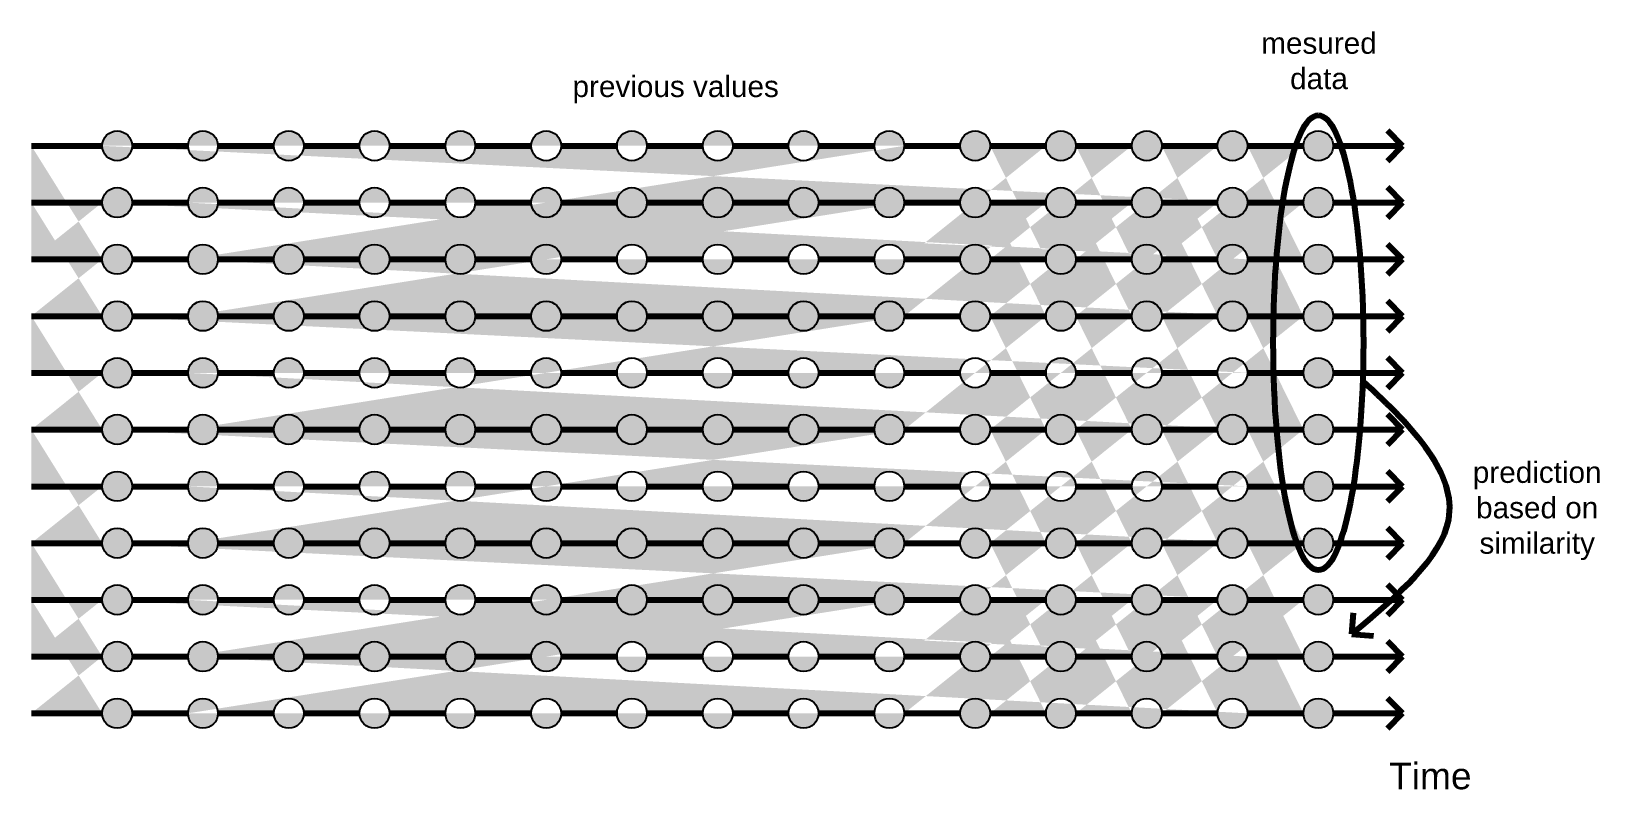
# Model space of a CAD drawing. Header units: inches. Extents: x 5.4 to 48.4, y 9.5 to 36.8.
# Drawn here: x 15.35 to 21.25, y 33.98 to 36.84 of the extents above; entities that cross this region are included whole.
import ezdxf

# ---------------------------------------------------------------- set-up
doc = ezdxf.new("R2010")
doc.units = ezdxf.units.IN
doc.header["$MEASUREMENT"] = 0
doc.styles.get("Standard").update_dxf_attribs({"font": 'arial.ttf'})

msp = doc.modelspace()

# ---------------------------------------------------------------- texts
at = {"attachment_point": 1}
for s, width, heights, insert, char_height in [('\\pxqc;mesured data', 0.1, [0], (20.1473, 36.8321), 0.08), ('\\pxql;previous values', 0.786636, [0.1422], (17.3882, 36.6691), 0.08), ('\\pxqc;prediction based on similarity', 0.614794, [0], (20.7111, 35.2166), 0.08), ('Time', 0.072514, [0], (20.4611, 34.0832), 0.1)]:
    msp.add_mtext_dynamic_manual_height_columns(s, width=width, gutter_width=1, heights=heights, dxfattribs=dict(at, insert=insert, char_height=char_height))

# ---------------------------------------------------------------- hatches: boundary and pattern name
h = msp.add_hatch(color=160)
h.dxf.hatch_style = 1
edge = h.paths.add_edge_path(flags=17)
edge.add_arc((15.6745, 36.1918), 0.0562, 0, 360)
edge = h.paths.add_edge_path()
edge.add_arc((15.6745, 35.9782), 0.0562, 0, 360)
edge = h.paths.add_edge_path()
edge.add_arc((15.6745, 36.4055), 0.0562, 0, 360)
edge = h.paths.add_edge_path(flags=17)
edge.add_arc((19.8719, 36.1918), 0.0562, 0, 360)
edge = h.paths.add_edge_path(flags=17)
edge.add_arc((19.5491, 36.1918), 0.0562, 0, 360)
edge = h.paths.add_edge_path(flags=17)
edge.add_arc((19.2262, 36.1918), 0.0562, 0, 360)
edge = h.paths.add_edge_path(flags=17)
edge.add_arc((18.9033, 36.1918), 0.0562, 0, 360)
edge = h.paths.add_edge_path(flags=17)
edge.add_arc((18.5804, 36.1918), 0.0562, 0, 360)
edge = h.paths.add_edge_path(flags=17)
edge.add_arc((18.2575, 36.1918), 0.0562, 0, 360)
edge = h.paths.add_edge_path(flags=17)
edge.add_arc((17.9347, 36.1918), 0.0562, 0, 360)
edge = h.paths.add_edge_path(flags=17)
edge.add_arc((17.6118, 36.1918), 0.0562, 0, 360)
edge = h.paths.add_edge_path(flags=17)
edge.add_arc((17.2889, 36.1918), 0.0562, 0, 360)
edge = h.paths.add_edge_path(flags=17)
edge.add_arc((16.966, 36.1918), 0.0562, 0, 360)
edge = h.paths.add_edge_path(flags=17)
edge.add_arc((16.6431, 36.1918), 0.0562, 0, 360)
edge = h.paths.add_edge_path(flags=17)
edge.add_arc((16.3203, 36.1918), 0.0562, 0, 360)
edge = h.paths.add_edge_path(flags=17)
edge.add_arc((15.9974, 36.1918), 0.0562, 0, 360)
edge = h.paths.add_edge_path()
edge.add_arc((19.8719, 35.9782), 0.0562, 0, 360)
edge = h.paths.add_edge_path()
edge.add_arc((19.8719, 36.4055), 0.0562, 0, 360)
edge = h.paths.add_edge_path()
edge.add_arc((19.5491, 35.9782), 0.0562, 0, 360)
edge = h.paths.add_edge_path()
edge.add_arc((19.5491, 36.4055), 0.0562, 0, 360)
edge = h.paths.add_edge_path()
edge.add_arc((19.2262, 35.9782), 0.0562, 0, 360)
edge = h.paths.add_edge_path()
edge.add_arc((19.2262, 36.4055), 0.0562, 0, 360)
edge = h.paths.add_edge_path()
edge.add_arc((18.9033, 35.9782), 0.0562, 0, 360)
edge = h.paths.add_edge_path()
edge.add_arc((18.5804, 35.9782), 0.0562, 0, 360)
edge = h.paths.add_edge_path()
edge.add_arc((18.2575, 35.9782), 0.0562, 0, 360)
edge = h.paths.add_edge_path()
edge.add_arc((17.9347, 35.9782), 0.0562, 0, 360)
edge = h.paths.add_edge_path()
edge.add_arc((17.6118, 35.9782), 0.0562, 0, 360)
edge = h.paths.add_edge_path()
edge.add_arc((17.2889, 35.9782), 0.0562, 0, 360)
edge = h.paths.add_edge_path()
edge.add_arc((16.966, 35.9782), 0.0562, 0, 360)
edge = h.paths.add_edge_path()
edge.add_arc((16.6431, 35.9782), 0.0562, 0, 360)
edge = h.paths.add_edge_path()
edge.add_arc((16.3203, 35.9782), 0.0562, 0, 360)
edge = h.paths.add_edge_path()
edge.add_arc((15.9974, 35.9782), 0.0562, 0, 360)
edge = h.paths.add_edge_path()
edge.add_arc((18.9033, 36.4055), 0.0562, 0, 360)
edge = h.paths.add_edge_path()
edge.add_arc((18.5804, 36.4055), 0.0562, 0, 360)
edge = h.paths.add_edge_path()
edge.add_arc((18.2575, 36.4055), 0.0562, 0, 360)
edge = h.paths.add_edge_path()
edge.add_arc((17.9347, 36.4055), 0.0562, 0, 360)
edge = h.paths.add_edge_path()
edge.add_arc((17.6118, 36.4055), 0.0562, 0, 360)
edge = h.paths.add_edge_path()
edge.add_arc((17.2889, 36.4055), 0.0562, 0, 360)
edge = h.paths.add_edge_path()
edge.add_arc((16.966, 36.4055), 0.0562, 0, 360)
edge = h.paths.add_edge_path()
edge.add_arc((16.6431, 36.4055), 0.0562, 0, 360)
edge = h.paths.add_edge_path()
edge.add_arc((16.3203, 36.4055), 0.0562, 0, 360)
edge = h.paths.add_edge_path()
edge.add_arc((15.9974, 36.4055), 0.0562, 0, 360)
edge = h.paths.add_edge_path()
edge.add_line((15.3516, 36.1918), (15.6182, 36.1918))
edge.add_line((15.3516, 35.9782), (15.6182, 35.9782))
edge.add_line((15.3516, 36.4055), (15.6182, 36.4055))
edge.add_line((19.9282, 36.1918), (20.1386, 36.1918))
edge.add_line((19.6053, 36.1918), (19.8157, 36.1918))
edge.add_line((19.2824, 36.1918), (19.4928, 36.1918))
edge.add_line((18.9596, 36.1918), (19.1699, 36.1918))
edge.add_line((18.6367, 36.1918), (18.8471, 36.1918))
edge.add_line((18.3138, 36.1918), (18.5242, 36.1918))
edge.add_line((17.9909, 36.1918), (18.2013, 36.1918))
edge.add_line((17.668, 36.1918), (17.8784, 36.1918))
edge.add_line((17.3451, 36.1918), (17.5555, 36.1918))
edge.add_line((17.0223, 36.1918), (17.2326, 36.1918))
edge.add_line((16.6994, 36.1918), (16.9098, 36.1918))
edge.add_line((16.3765, 36.1918), (16.5869, 36.1918))
edge.add_line((16.0536, 36.1918), (16.264, 36.1918))
edge.add_line((15.7307, 36.1918), (15.9411, 36.1918))
edge.add_line((15.3516, 36.4055), (15.3516, 36.1918))
edge.add_line((19.9282, 35.9782), (20.1386, 35.9782))
edge.add_line((19.9282, 36.4055), (20.1386, 36.4055))
edge.add_line((19.6053, 35.9782), (19.8157, 35.9782))
edge.add_line((19.6053, 36.4055), (19.8157, 36.4055))
edge.add_line((19.2824, 35.9782), (19.4928, 35.9782))
edge.add_line((19.2824, 36.4055), (19.4928, 36.4055))
edge.add_line((18.9596, 35.9782), (19.1699, 35.9782))
edge.add_line((18.9596, 36.4055), (19.1699, 36.4055))
edge.add_line((18.6367, 35.9782), (18.8471, 35.9782))
edge.add_line((18.3138, 35.9782), (18.5242, 35.9782))
edge.add_line((17.9909, 35.9782), (18.2013, 35.9782))
edge.add_line((17.668, 35.9782), (17.8784, 35.9782))
edge.add_line((17.3451, 35.9782), (17.5555, 35.9782))
edge.add_line((17.0223, 35.9782), (17.2326, 35.9782))
edge.add_line((16.6994, 35.9782), (16.9098, 35.9782))
edge.add_line((16.3765, 35.9782), (16.5869, 35.9782))
edge.add_line((16.0536, 35.9782), (16.264, 35.9782))
edge.add_line((15.7307, 35.9782), (15.9411, 35.9782))
edge.add_line((18.6367, 36.4055), (18.8471, 36.4055))
edge.add_line((18.3138, 36.4055), (18.5242, 36.4055))
edge.add_line((17.9909, 36.4055), (18.2013, 36.4055))
edge.add_line((17.668, 36.4055), (17.8784, 36.4055))
edge.add_line((17.3451, 36.4055), (17.5555, 36.4055))
edge.add_line((17.0223, 36.4055), (17.2326, 36.4055))
edge.add_line((16.6994, 36.4055), (16.9098, 36.4055))
edge.add_line((16.3765, 36.4055), (16.5869, 36.4055))
edge.add_line((16.0536, 36.4055), (16.264, 36.4055))
edge.add_line((15.7307, 36.4055), (15.9411, 36.4055))
h = msp.add_hatch(color=3)
h.dxf.hatch_style = 1
edge = h.paths.add_edge_path()
edge.add_arc((20.1948, 35.9782), 0.0562, 0, 360)
edge = h.paths.add_edge_path()
edge.add_arc((20.1948, 35.1236), 0.0562, 0, 360)
edge = h.paths.add_edge_path()
edge.add_arc((20.1948, 34.91), 0.0562, 0, 360)
edge = h.paths.add_edge_path()
edge.add_arc((20.1948, 35.5509), 0.0562, 0, 360)
edge = h.paths.add_edge_path()
edge.add_arc((20.1948, 35.3373), 0.0562, 0, 360)
edge = h.paths.add_edge_path()
edge.add_arc((20.1948, 35.7646), 0.0562, 0, 360)
edge = h.paths.add_edge_path()
edge.add_arc((20.1948, 36.1918), 0.0562, 0, 360)
edge = h.paths.add_edge_path()
edge.add_arc((20.1948, 36.4055), 0.0562, 0, 360)
h = msp.add_hatch(color=160)
h.dxf.hatch_style = 1
edge = h.paths.add_edge_path(flags=17)
edge.add_arc((15.6745, 35.9782), 0.0562, 0, 360)
edge = h.paths.add_edge_path()
edge.add_arc((15.6745, 35.7646), 0.0562, 0, 360)
edge = h.paths.add_edge_path()
edge.add_arc((15.6745, 36.1918), 0.0562, 0, 360)
edge = h.paths.add_edge_path(flags=17)
edge.add_arc((19.8719, 35.9782), 0.0562, 0, 360)
edge = h.paths.add_edge_path(flags=17)
edge.add_arc((19.5491, 35.9782), 0.0562, 0, 360)
edge = h.paths.add_edge_path(flags=17)
edge.add_arc((19.2262, 35.9782), 0.0562, 0, 360)
edge = h.paths.add_edge_path(flags=17)
edge.add_arc((18.9033, 35.9782), 0.0562, 0, 360)
edge = h.paths.add_edge_path(flags=17)
edge.add_arc((18.5804, 35.9782), 0.0562, 0, 360)
edge = h.paths.add_edge_path(flags=17)
edge.add_arc((18.2575, 35.9782), 0.0562, 0, 360)
edge = h.paths.add_edge_path(flags=17)
edge.add_arc((17.9347, 35.9782), 0.0562, 0, 360)
edge = h.paths.add_edge_path(flags=17)
edge.add_arc((17.6118, 35.9782), 0.0562, 0, 360)
edge = h.paths.add_edge_path(flags=17)
edge.add_arc((17.2889, 35.9782), 0.0562, 0, 360)
edge = h.paths.add_edge_path(flags=17)
edge.add_arc((16.966, 35.9782), 0.0562, 0, 360)
edge = h.paths.add_edge_path(flags=17)
edge.add_arc((16.6431, 35.9782), 0.0562, 0, 360)
edge = h.paths.add_edge_path(flags=17)
edge.add_arc((16.3203, 35.9782), 0.0562, 0, 360)
edge = h.paths.add_edge_path(flags=17)
edge.add_arc((15.9974, 35.9782), 0.0562, 0, 360)
edge = h.paths.add_edge_path()
edge.add_arc((19.8719, 35.7646), 0.0562, 0, 360)
edge = h.paths.add_edge_path()
edge.add_arc((19.8719, 36.1918), 0.0562, 0, 360)
edge = h.paths.add_edge_path()
edge.add_arc((19.5491, 35.7646), 0.0562, 0, 360)
edge = h.paths.add_edge_path()
edge.add_arc((19.5491, 36.1918), 0.0562, 0, 360)
edge = h.paths.add_edge_path()
edge.add_arc((19.2262, 35.7646), 0.0562, 0, 360)
edge = h.paths.add_edge_path()
edge.add_arc((19.2262, 36.1918), 0.0562, 0, 360)
edge = h.paths.add_edge_path()
edge.add_arc((18.9033, 35.7646), 0.0562, 0, 360)
edge = h.paths.add_edge_path()
edge.add_arc((18.5804, 35.7646), 0.0562, 0, 360)
edge = h.paths.add_edge_path()
edge.add_arc((18.2575, 35.7646), 0.0562, 0, 360)
edge = h.paths.add_edge_path()
edge.add_arc((17.9347, 35.7646), 0.0562, 0, 360)
edge = h.paths.add_edge_path()
edge.add_arc((17.6118, 35.7646), 0.0562, 0, 360)
edge = h.paths.add_edge_path()
edge.add_arc((17.2889, 35.7646), 0.0562, 0, 360)
edge = h.paths.add_edge_path()
edge.add_arc((16.966, 35.7646), 0.0562, 0, 360)
edge = h.paths.add_edge_path()
edge.add_arc((16.6431, 35.7646), 0.0562, 0, 360)
edge = h.paths.add_edge_path()
edge.add_arc((16.3203, 35.7646), 0.0562, 0, 360)
edge = h.paths.add_edge_path()
edge.add_arc((15.9974, 35.7646), 0.0562, 0, 360)
edge = h.paths.add_edge_path()
edge.add_arc((18.9033, 36.1918), 0.0562, 0, 360)
edge = h.paths.add_edge_path()
edge.add_arc((18.5804, 36.1918), 0.0562, 0, 360)
edge = h.paths.add_edge_path()
edge.add_arc((18.2575, 36.1918), 0.0562, 0, 360)
edge = h.paths.add_edge_path()
edge.add_arc((17.9347, 36.1918), 0.0562, 0, 360)
edge = h.paths.add_edge_path()
edge.add_arc((17.6118, 36.1918), 0.0562, 0, 360)
edge = h.paths.add_edge_path()
edge.add_arc((17.2889, 36.1918), 0.0562, 0, 360)
edge = h.paths.add_edge_path()
edge.add_arc((16.966, 36.1918), 0.0562, 0, 360)
edge = h.paths.add_edge_path()
edge.add_arc((16.6431, 36.1918), 0.0562, 0, 360)
edge = h.paths.add_edge_path()
edge.add_arc((16.3203, 36.1918), 0.0562, 0, 360)
edge = h.paths.add_edge_path()
edge.add_arc((15.9974, 36.1918), 0.0562, 0, 360)
edge = h.paths.add_edge_path()
edge.add_line((15.3516, 35.9782), (15.6182, 35.9782))
edge.add_line((15.3516, 35.7646), (15.6182, 35.7646))
edge.add_line((15.3516, 36.1918), (15.6182, 36.1918))
edge.add_line((19.9282, 35.9782), (20.1386, 35.9782))
edge.add_line((19.6053, 35.9782), (19.8157, 35.9782))
edge.add_line((19.2824, 35.9782), (19.4928, 35.9782))
edge.add_line((18.9596, 35.9782), (19.1699, 35.9782))
edge.add_line((18.6367, 35.9782), (18.8471, 35.9782))
edge.add_line((18.3138, 35.9782), (18.5242, 35.9782))
edge.add_line((17.9909, 35.9782), (18.2013, 35.9782))
edge.add_line((17.668, 35.9782), (17.8784, 35.9782))
edge.add_line((17.3451, 35.9782), (17.5555, 35.9782))
edge.add_line((17.0223, 35.9782), (17.2326, 35.9782))
edge.add_line((16.6994, 35.9782), (16.9098, 35.9782))
edge.add_line((16.3765, 35.9782), (16.5869, 35.9782))
edge.add_line((16.0536, 35.9782), (16.264, 35.9782))
edge.add_line((15.7307, 35.9782), (15.9411, 35.9782))
edge.add_line((15.3516, 36.1918), (15.3516, 35.9782))
edge.add_line((19.9282, 35.7646), (20.1386, 35.7646))
edge.add_line((19.9282, 36.1918), (20.1386, 36.1918))
edge.add_line((19.6053, 35.7646), (19.8157, 35.7646))
edge.add_line((19.6053, 36.1918), (19.8157, 36.1918))
edge.add_line((19.2824, 35.7646), (19.4928, 35.7646))
edge.add_line((19.2824, 36.1918), (19.4928, 36.1918))
edge.add_line((18.9596, 35.7646), (19.1699, 35.7646))
edge.add_line((18.9596, 36.1918), (19.1699, 36.1918))
edge.add_line((18.6367, 35.7646), (18.8471, 35.7646))
edge.add_line((18.3138, 35.7646), (18.5242, 35.7646))
edge.add_line((17.9909, 35.7646), (18.2013, 35.7646))
edge.add_line((17.668, 35.7646), (17.8784, 35.7646))
edge.add_line((17.3451, 35.7646), (17.5555, 35.7646))
edge.add_line((17.0223, 35.7646), (17.2326, 35.7646))
edge.add_line((16.6994, 35.7646), (16.9098, 35.7646))
edge.add_line((16.3765, 35.7646), (16.5869, 35.7646))
edge.add_line((16.0536, 35.7646), (16.264, 35.7646))
edge.add_line((15.7307, 35.7646), (15.9411, 35.7646))
edge.add_line((18.6367, 36.1918), (18.8471, 36.1918))
edge.add_line((18.3138, 36.1918), (18.5242, 36.1918))
edge.add_line((17.9909, 36.1918), (18.2013, 36.1918))
edge.add_line((17.668, 36.1918), (17.8784, 36.1918))
edge.add_line((17.3451, 36.1918), (17.5555, 36.1918))
edge.add_line((17.0223, 36.1918), (17.2326, 36.1918))
edge.add_line((16.6994, 36.1918), (16.9098, 36.1918))
edge.add_line((16.3765, 36.1918), (16.5869, 36.1918))
edge.add_line((16.0536, 36.1918), (16.264, 36.1918))
edge.add_line((15.7307, 36.1918), (15.9411, 36.1918))
h = msp.add_hatch(color=160)
h.dxf.hatch_style = 1
edge = h.paths.add_edge_path(flags=17)
edge.add_arc((15.6745, 35.5509), 0.0562, 0, 360)
edge = h.paths.add_edge_path()
edge.add_arc((15.6745, 35.3373), 0.0562, 0, 360)
edge = h.paths.add_edge_path()
edge.add_arc((15.6745, 35.7646), 0.0562, 0, 360)
edge = h.paths.add_edge_path(flags=17)
edge.add_arc((19.8719, 35.5509), 0.0562, 0, 360)
edge = h.paths.add_edge_path(flags=17)
edge.add_arc((19.5491, 35.5509), 0.0562, 0, 360)
edge = h.paths.add_edge_path(flags=17)
edge.add_arc((19.2262, 35.5509), 0.0562, 0, 360)
edge = h.paths.add_edge_path(flags=17)
edge.add_arc((18.9033, 35.5509), 0.0562, 0, 360)
edge = h.paths.add_edge_path(flags=17)
edge.add_arc((18.5804, 35.5509), 0.0562, 0, 360)
edge = h.paths.add_edge_path(flags=17)
edge.add_arc((18.2575, 35.5509), 0.0562, 0, 360)
edge = h.paths.add_edge_path(flags=17)
edge.add_arc((17.9347, 35.5509), 0.0562, 0, 360)
edge = h.paths.add_edge_path(flags=17)
edge.add_arc((17.6118, 35.5509), 0.0562, 0, 360)
edge = h.paths.add_edge_path(flags=17)
edge.add_arc((17.2889, 35.5509), 0.0562, 0, 360)
edge = h.paths.add_edge_path(flags=17)
edge.add_arc((16.966, 35.5509), 0.0562, 0, 360)
edge = h.paths.add_edge_path(flags=17)
edge.add_arc((16.6431, 35.5509), 0.0562, 0, 360)
edge = h.paths.add_edge_path(flags=17)
edge.add_arc((16.3203, 35.5509), 0.0562, 0, 360)
edge = h.paths.add_edge_path(flags=17)
edge.add_arc((15.9974, 35.5509), 0.0562, 0, 360)
edge = h.paths.add_edge_path()
edge.add_arc((19.8719, 35.3373), 0.0562, 0, 360)
edge = h.paths.add_edge_path()
edge.add_arc((19.8719, 35.7646), 0.0562, 0, 360)
edge = h.paths.add_edge_path()
edge.add_arc((19.5491, 35.3373), 0.0562, 0, 360)
edge = h.paths.add_edge_path()
edge.add_arc((19.5491, 35.7646), 0.0562, 0, 360)
edge = h.paths.add_edge_path()
edge.add_arc((19.2262, 35.3373), 0.0562, 0, 360)
edge = h.paths.add_edge_path()
edge.add_arc((19.2262, 35.7646), 0.0562, 0, 360)
edge = h.paths.add_edge_path()
edge.add_arc((18.9033, 35.3373), 0.0562, 0, 360)
edge = h.paths.add_edge_path()
edge.add_arc((18.5804, 35.3373), 0.0562, 0, 360)
edge = h.paths.add_edge_path()
edge.add_arc((18.2575, 35.3373), 0.0562, 0, 360)
edge = h.paths.add_edge_path()
edge.add_arc((17.9347, 35.3373), 0.0562, 0, 360)
edge = h.paths.add_edge_path()
edge.add_arc((17.6118, 35.3373), 0.0562, 0, 360)
edge = h.paths.add_edge_path()
edge.add_arc((17.2889, 35.3373), 0.0562, 0, 360)
edge = h.paths.add_edge_path()
edge.add_arc((16.966, 35.3373), 0.0562, 0, 360)
edge = h.paths.add_edge_path()
edge.add_arc((16.6431, 35.3373), 0.0562, 0, 360)
edge = h.paths.add_edge_path()
edge.add_arc((16.3203, 35.3373), 0.0562, 0, 360)
edge = h.paths.add_edge_path()
edge.add_arc((15.9974, 35.3373), 0.0562, 0, 360)
edge = h.paths.add_edge_path()
edge.add_arc((18.9033, 35.7646), 0.0562, 0, 360)
edge = h.paths.add_edge_path()
edge.add_arc((18.5804, 35.7646), 0.0562, 0, 360)
edge = h.paths.add_edge_path()
edge.add_arc((18.2575, 35.7646), 0.0562, 0, 360)
edge = h.paths.add_edge_path()
edge.add_arc((17.9347, 35.7646), 0.0562, 0, 360)
edge = h.paths.add_edge_path()
edge.add_arc((17.6118, 35.7646), 0.0562, 0, 360)
edge = h.paths.add_edge_path()
edge.add_arc((17.2889, 35.7646), 0.0562, 0, 360)
edge = h.paths.add_edge_path()
edge.add_arc((16.966, 35.7646), 0.0562, 0, 360)
edge = h.paths.add_edge_path()
edge.add_arc((16.6431, 35.7646), 0.0562, 0, 360)
edge = h.paths.add_edge_path()
edge.add_arc((16.3203, 35.7646), 0.0562, 0, 360)
edge = h.paths.add_edge_path()
edge.add_arc((15.9974, 35.7646), 0.0562, 0, 360)
edge = h.paths.add_edge_path()
edge.add_line((15.3516, 35.5509), (15.6182, 35.5509))
edge.add_line((15.3516, 35.3373), (15.6182, 35.3373))
edge.add_line((15.3516, 35.7646), (15.6182, 35.7646))
edge.add_line((19.9282, 35.5509), (20.1386, 35.5509))
edge.add_line((19.6053, 35.5509), (19.8157, 35.5509))
edge.add_line((19.2824, 35.5509), (19.4928, 35.5509))
edge.add_line((18.9596, 35.5509), (19.1699, 35.5509))
edge.add_line((18.6367, 35.5509), (18.8471, 35.5509))
edge.add_line((18.3138, 35.5509), (18.5242, 35.5509))
edge.add_line((17.9909, 35.5509), (18.2013, 35.5509))
edge.add_line((17.668, 35.5509), (17.8784, 35.5509))
edge.add_line((17.3451, 35.5509), (17.5555, 35.5509))
edge.add_line((17.0223, 35.5509), (17.2326, 35.5509))
edge.add_line((16.6994, 35.5509), (16.9098, 35.5509))
edge.add_line((16.3765, 35.5509), (16.5869, 35.5509))
edge.add_line((16.0536, 35.5509), (16.264, 35.5509))
edge.add_line((15.7307, 35.5509), (15.9411, 35.5509))
edge.add_line((15.3516, 35.7646), (15.3516, 35.5509))
edge.add_line((19.9282, 35.3373), (20.1386, 35.3373))
edge.add_line((19.9282, 35.7646), (20.1386, 35.7646))
edge.add_line((19.6053, 35.3373), (19.8157, 35.3373))
edge.add_line((19.6053, 35.7646), (19.8157, 35.7646))
edge.add_line((19.2824, 35.3373), (19.4928, 35.3373))
edge.add_line((19.2824, 35.7646), (19.4928, 35.7646))
edge.add_line((18.9596, 35.3373), (19.1699, 35.3373))
edge.add_line((18.9596, 35.7646), (19.1699, 35.7646))
edge.add_line((18.6367, 35.3373), (18.8471, 35.3373))
edge.add_line((18.3138, 35.3373), (18.5242, 35.3373))
edge.add_line((17.9909, 35.3373), (18.2013, 35.3373))
edge.add_line((17.668, 35.3373), (17.8784, 35.3373))
edge.add_line((17.3451, 35.3373), (17.5555, 35.3373))
edge.add_line((17.0223, 35.3373), (17.2326, 35.3373))
edge.add_line((16.6994, 35.3373), (16.9098, 35.3373))
edge.add_line((16.3765, 35.3373), (16.5869, 35.3373))
edge.add_line((16.0536, 35.3373), (16.264, 35.3373))
edge.add_line((15.7307, 35.3373), (15.9411, 35.3373))
edge.add_line((18.6367, 35.7646), (18.8471, 35.7646))
edge.add_line((18.3138, 35.7646), (18.5242, 35.7646))
edge.add_line((17.9909, 35.7646), (18.2013, 35.7646))
edge.add_line((17.668, 35.7646), (17.8784, 35.7646))
edge.add_line((17.3451, 35.7646), (17.5555, 35.7646))
edge.add_line((17.0223, 35.7646), (17.2326, 35.7646))
edge.add_line((16.6994, 35.7646), (16.9098, 35.7646))
edge.add_line((16.3765, 35.7646), (16.5869, 35.7646))
edge.add_line((16.0536, 35.7646), (16.264, 35.7646))
edge.add_line((15.7307, 35.7646), (15.9411, 35.7646))
h = msp.add_hatch(color=160)
h.dxf.hatch_style = 1
edge = h.paths.add_edge_path(flags=17)
edge.add_arc((15.6745, 35.1236), 0.0562, 0, 360)
edge = h.paths.add_edge_path()
edge.add_arc((15.6745, 34.91), 0.0562, 0, 360)
edge = h.paths.add_edge_path()
edge.add_arc((15.6745, 35.3373), 0.0562, 0, 360)
edge = h.paths.add_edge_path(flags=17)
edge.add_arc((19.8719, 35.1236), 0.0562, 0, 360)
edge = h.paths.add_edge_path(flags=17)
edge.add_arc((19.5491, 35.1236), 0.0562, 0, 360)
edge = h.paths.add_edge_path(flags=17)
edge.add_arc((19.2262, 35.1236), 0.0562, 0, 360)
edge = h.paths.add_edge_path(flags=17)
edge.add_arc((18.9033, 35.1236), 0.0562, 0, 360)
edge = h.paths.add_edge_path(flags=17)
edge.add_arc((18.5804, 35.1236), 0.0562, 0, 360)
edge = h.paths.add_edge_path(flags=17)
edge.add_arc((18.2575, 35.1236), 0.0562, 0, 360)
edge = h.paths.add_edge_path(flags=17)
edge.add_arc((17.9347, 35.1236), 0.0562, 0, 360)
edge = h.paths.add_edge_path(flags=17)
edge.add_arc((17.6118, 35.1236), 0.0562, 0, 360)
edge = h.paths.add_edge_path(flags=17)
edge.add_arc((17.2889, 35.1236), 0.0562, 0, 360)
edge = h.paths.add_edge_path(flags=17)
edge.add_arc((16.966, 35.1236), 0.0562, 0, 360)
edge = h.paths.add_edge_path(flags=17)
edge.add_arc((16.6431, 35.1236), 0.0562, 0, 360)
edge = h.paths.add_edge_path(flags=17)
edge.add_arc((16.3203, 35.1236), 0.0562, 0, 360)
edge = h.paths.add_edge_path(flags=17)
edge.add_arc((15.9974, 35.1236), 0.0562, 0, 360)
edge = h.paths.add_edge_path()
edge.add_arc((19.8719, 34.91), 0.0562, 0, 360)
edge = h.paths.add_edge_path()
edge.add_arc((19.8719, 35.3373), 0.0562, 0, 360)
edge = h.paths.add_edge_path()
edge.add_arc((19.5491, 34.91), 0.0562, 0, 360)
edge = h.paths.add_edge_path()
edge.add_arc((19.5491, 35.3373), 0.0562, 0, 360)
edge = h.paths.add_edge_path()
edge.add_arc((19.2262, 34.91), 0.0562, 0, 360)
edge = h.paths.add_edge_path()
edge.add_arc((19.2262, 35.3373), 0.0562, 0, 360)
edge = h.paths.add_edge_path()
edge.add_arc((18.9033, 34.91), 0.0562, 0, 360)
edge = h.paths.add_edge_path()
edge.add_arc((18.5804, 34.91), 0.0562, 0, 360)
edge = h.paths.add_edge_path()
edge.add_arc((18.2575, 34.91), 0.0562, 0, 360)
edge = h.paths.add_edge_path()
edge.add_arc((17.9347, 34.91), 0.0562, 0, 360)
edge = h.paths.add_edge_path()
edge.add_arc((17.6118, 34.91), 0.0562, 0, 360)
edge = h.paths.add_edge_path()
edge.add_arc((17.2889, 34.91), 0.0562, 0, 360)
edge = h.paths.add_edge_path()
edge.add_arc((16.966, 34.91), 0.0562, 0, 360)
edge = h.paths.add_edge_path()
edge.add_arc((16.6431, 34.91), 0.0562, 0, 360)
edge = h.paths.add_edge_path()
edge.add_arc((16.3203, 34.91), 0.0562, 0, 360)
edge = h.paths.add_edge_path()
edge.add_arc((15.9974, 34.91), 0.0562, 0, 360)
edge = h.paths.add_edge_path()
edge.add_arc((18.9033, 35.3373), 0.0562, 0, 360)
edge = h.paths.add_edge_path()
edge.add_arc((18.5804, 35.3373), 0.0562, 0, 360)
edge = h.paths.add_edge_path()
edge.add_arc((18.2575, 35.3373), 0.0562, 0, 360)
edge = h.paths.add_edge_path()
edge.add_arc((17.9347, 35.3373), 0.0562, 0, 360)
edge = h.paths.add_edge_path()
edge.add_arc((17.6118, 35.3373), 0.0562, 0, 360)
edge = h.paths.add_edge_path()
edge.add_arc((17.2889, 35.3373), 0.0562, 0, 360)
edge = h.paths.add_edge_path()
edge.add_arc((16.966, 35.3373), 0.0562, 0, 360)
edge = h.paths.add_edge_path()
edge.add_arc((16.6431, 35.3373), 0.0562, 0, 360)
edge = h.paths.add_edge_path()
edge.add_arc((16.3203, 35.3373), 0.0562, 0, 360)
edge = h.paths.add_edge_path()
edge.add_arc((15.9974, 35.3373), 0.0562, 0, 360)
edge = h.paths.add_edge_path()
edge.add_line((15.3516, 35.1236), (15.6182, 35.1236))
edge.add_line((15.3516, 34.91), (15.6182, 34.91))
edge.add_line((15.3516, 35.3373), (15.6182, 35.3373))
edge.add_line((19.9282, 35.1236), (20.1386, 35.1236))
edge.add_line((19.6053, 35.1236), (19.8157, 35.1236))
edge.add_line((19.2824, 35.1236), (19.4928, 35.1236))
edge.add_line((18.9596, 35.1236), (19.1699, 35.1236))
edge.add_line((18.6367, 35.1236), (18.8471, 35.1236))
edge.add_line((18.3138, 35.1236), (18.5242, 35.1236))
edge.add_line((17.9909, 35.1236), (18.2013, 35.1236))
edge.add_line((17.668, 35.1236), (17.8784, 35.1236))
edge.add_line((17.3451, 35.1236), (17.5555, 35.1236))
edge.add_line((17.0223, 35.1236), (17.2326, 35.1236))
edge.add_line((16.6994, 35.1236), (16.9098, 35.1236))
edge.add_line((16.3765, 35.1236), (16.5869, 35.1236))
edge.add_line((16.0536, 35.1236), (16.264, 35.1236))
edge.add_line((15.7307, 35.1236), (15.9411, 35.1236))
edge.add_line((15.3516, 35.3373), (15.3516, 35.1236))
edge.add_line((19.9282, 34.91), (20.1386, 34.91))
edge.add_line((19.9282, 35.3373), (20.1386, 35.3373))
edge.add_line((19.6053, 34.91), (19.8157, 34.91))
edge.add_line((19.6053, 35.3373), (19.8157, 35.3373))
edge.add_line((19.2824, 34.91), (19.4928, 34.91))
edge.add_line((19.2824, 35.3373), (19.4928, 35.3373))
edge.add_line((18.9596, 34.91), (19.1699, 34.91))
edge.add_line((18.9596, 35.3373), (19.1699, 35.3373))
edge.add_line((18.6367, 34.91), (18.8471, 34.91))
edge.add_line((18.3138, 34.91), (18.5242, 34.91))
edge.add_line((17.9909, 34.91), (18.2013, 34.91))
edge.add_line((17.668, 34.91), (17.8784, 34.91))
edge.add_line((17.3451, 34.91), (17.5555, 34.91))
edge.add_line((17.0223, 34.91), (17.2326, 34.91))
edge.add_line((16.6994, 34.91), (16.9098, 34.91))
edge.add_line((16.3765, 34.91), (16.5869, 34.91))
edge.add_line((16.0536, 34.91), (16.264, 34.91))
edge.add_line((15.7307, 34.91), (15.9411, 34.91))
edge.add_line((18.6367, 35.3373), (18.8471, 35.3373))
edge.add_line((18.3138, 35.3373), (18.5242, 35.3373))
edge.add_line((17.9909, 35.3373), (18.2013, 35.3373))
edge.add_line((17.668, 35.3373), (17.8784, 35.3373))
edge.add_line((17.3451, 35.3373), (17.5555, 35.3373))
edge.add_line((17.0223, 35.3373), (17.2326, 35.3373))
edge.add_line((16.6994, 35.3373), (16.9098, 35.3373))
edge.add_line((16.3765, 35.3373), (16.5869, 35.3373))
edge.add_line((16.0536, 35.3373), (16.264, 35.3373))
edge.add_line((15.7307, 35.3373), (15.9411, 35.3373))
h = msp.add_hatch(color=160)
h.dxf.hatch_style = 1
edge = h.paths.add_edge_path(flags=17)
edge.add_arc((15.6745, 34.6964), 0.0562, 0, 360)
edge = h.paths.add_edge_path()
edge.add_arc((15.6745, 34.4827), 0.0562, 0, 360)
edge = h.paths.add_edge_path()
edge.add_arc((15.6745, 34.91), 0.0562, 0, 360)
edge = h.paths.add_edge_path(flags=17)
edge.add_arc((19.8719, 34.6964), 0.0562, 0, 360)
edge = h.paths.add_edge_path(flags=17)
edge.add_arc((19.5491, 34.6964), 0.0562, 0, 360)
edge = h.paths.add_edge_path(flags=17)
edge.add_arc((19.2262, 34.6964), 0.0562, 0, 360)
edge = h.paths.add_edge_path(flags=17)
edge.add_arc((18.9033, 34.6964), 0.0562, 0, 360)
edge = h.paths.add_edge_path(flags=17)
edge.add_arc((18.5804, 34.6964), 0.0562, 0, 360)
edge = h.paths.add_edge_path(flags=17)
edge.add_arc((18.2575, 34.6964), 0.0562, 0, 360)
edge = h.paths.add_edge_path(flags=17)
edge.add_arc((17.9347, 34.6964), 0.0562, 0, 360)
edge = h.paths.add_edge_path(flags=17)
edge.add_arc((17.6118, 34.6964), 0.0562, 0, 360)
edge = h.paths.add_edge_path(flags=17)
edge.add_arc((17.2889, 34.6964), 0.0562, 0, 360)
edge = h.paths.add_edge_path(flags=17)
edge.add_arc((16.966, 34.6964), 0.0562, 0, 360)
edge = h.paths.add_edge_path(flags=17)
edge.add_arc((16.6431, 34.6964), 0.0562, 0, 360)
edge = h.paths.add_edge_path(flags=17)
edge.add_arc((16.3203, 34.6964), 0.0562, 0, 360)
edge = h.paths.add_edge_path(flags=17)
edge.add_arc((15.9974, 34.6964), 0.0562, 0, 360)
edge = h.paths.add_edge_path()
edge.add_arc((19.8719, 34.4827), 0.0562, 0, 360)
edge = h.paths.add_edge_path()
edge.add_arc((19.8719, 34.91), 0.0562, 0, 360)
edge = h.paths.add_edge_path()
edge.add_arc((19.5491, 34.4827), 0.0562, 0, 360)
edge = h.paths.add_edge_path()
edge.add_arc((19.5491, 34.91), 0.0562, 0, 360)
edge = h.paths.add_edge_path()
edge.add_arc((19.2262, 34.4827), 0.0562, 0, 360)
edge = h.paths.add_edge_path()
edge.add_arc((19.2262, 34.91), 0.0562, 0, 360)
edge = h.paths.add_edge_path()
edge.add_arc((18.9033, 34.4827), 0.0562, 0, 360)
edge = h.paths.add_edge_path()
edge.add_arc((18.5804, 34.4827), 0.0562, 0, 360)
edge = h.paths.add_edge_path()
edge.add_arc((18.2575, 34.4827), 0.0562, 0, 360)
edge = h.paths.add_edge_path()
edge.add_arc((17.9347, 34.4827), 0.0562, 0, 360)
edge = h.paths.add_edge_path()
edge.add_arc((17.6118, 34.4827), 0.0562, 0, 360)
edge = h.paths.add_edge_path()
edge.add_arc((17.2889, 34.4827), 0.0562, 0, 360)
edge = h.paths.add_edge_path()
edge.add_arc((16.966, 34.4827), 0.0562, 0, 360)
edge = h.paths.add_edge_path()
edge.add_arc((16.6431, 34.4827), 0.0562, 0, 360)
edge = h.paths.add_edge_path()
edge.add_arc((16.3203, 34.4827), 0.0562, 0, 360)
edge = h.paths.add_edge_path()
edge.add_arc((15.9974, 34.4827), 0.0562, 0, 360)
edge = h.paths.add_edge_path()
edge.add_arc((18.9033, 34.91), 0.0562, 0, 360)
edge = h.paths.add_edge_path()
edge.add_arc((18.5804, 34.91), 0.0562, 0, 360)
edge = h.paths.add_edge_path()
edge.add_arc((18.2575, 34.91), 0.0562, 0, 360)
edge = h.paths.add_edge_path()
edge.add_arc((17.9347, 34.91), 0.0562, 0, 360)
edge = h.paths.add_edge_path()
edge.add_arc((17.6118, 34.91), 0.0562, 0, 360)
edge = h.paths.add_edge_path()
edge.add_arc((17.2889, 34.91), 0.0562, 0, 360)
edge = h.paths.add_edge_path()
edge.add_arc((16.966, 34.91), 0.0562, 0, 360)
edge = h.paths.add_edge_path()
edge.add_arc((16.6431, 34.91), 0.0562, 0, 360)
edge = h.paths.add_edge_path()
edge.add_arc((16.3203, 34.91), 0.0562, 0, 360)
edge = h.paths.add_edge_path()
edge.add_arc((15.9974, 34.91), 0.0562, 0, 360)
edge = h.paths.add_edge_path()
edge.add_line((15.3516, 34.6964), (15.6182, 34.6964))
edge.add_line((15.3516, 34.4827), (15.6182, 34.4827))
edge.add_line((15.3516, 34.91), (15.6182, 34.91))
edge.add_line((19.9282, 34.6964), (20.1386, 34.6964))
edge.add_line((19.6053, 34.6964), (19.8157, 34.6964))
edge.add_line((19.2824, 34.6964), (19.4928, 34.6964))
edge.add_line((18.9596, 34.6964), (19.1699, 34.6964))
edge.add_line((18.6367, 34.6964), (18.8471, 34.6964))
edge.add_line((18.3138, 34.6964), (18.5242, 34.6964))
edge.add_line((17.9909, 34.6964), (18.2013, 34.6964))
edge.add_line((17.668, 34.6964), (17.8784, 34.6964))
edge.add_line((17.3451, 34.6964), (17.5555, 34.6964))
edge.add_line((17.0223, 34.6964), (17.2326, 34.6964))
edge.add_line((16.6994, 34.6964), (16.9098, 34.6964))
edge.add_line((16.3765, 34.6964), (16.5869, 34.6964))
edge.add_line((16.0536, 34.6964), (16.264, 34.6964))
edge.add_line((15.7307, 34.6964), (15.9411, 34.6964))
edge.add_line((15.3516, 34.91), (15.3516, 34.6964))
edge.add_line((19.9282, 34.4827), (20.1386, 34.4827))
edge.add_line((19.9282, 34.91), (20.1386, 34.91))
edge.add_line((19.6053, 34.4827), (19.8157, 34.4827))
edge.add_line((19.6053, 34.91), (19.8157, 34.91))
edge.add_line((19.2824, 34.4827), (19.4928, 34.4827))
edge.add_line((19.2824, 34.91), (19.4928, 34.91))
edge.add_line((18.9596, 34.4827), (19.1699, 34.4827))
edge.add_line((18.9596, 34.91), (19.1699, 34.91))
edge.add_line((18.6367, 34.4827), (18.8471, 34.4827))
edge.add_line((18.3138, 34.4827), (18.5242, 34.4827))
edge.add_line((17.9909, 34.4827), (18.2013, 34.4827))
edge.add_line((17.668, 34.4827), (17.8784, 34.4827))
edge.add_line((17.3451, 34.4827), (17.5555, 34.4827))
edge.add_line((17.0223, 34.4827), (17.2326, 34.4827))
edge.add_line((16.6994, 34.4827), (16.9098, 34.4827))
edge.add_line((16.3765, 34.4827), (16.5869, 34.4827))
edge.add_line((16.0536, 34.4827), (16.264, 34.4827))
edge.add_line((15.7307, 34.4827), (15.9411, 34.4827))
edge.add_line((18.6367, 34.91), (18.8471, 34.91))
edge.add_line((18.3138, 34.91), (18.5242, 34.91))
edge.add_line((17.9909, 34.91), (18.2013, 34.91))
edge.add_line((17.668, 34.91), (17.8784, 34.91))
edge.add_line((17.3451, 34.91), (17.5555, 34.91))
edge.add_line((17.0223, 34.91), (17.2326, 34.91))
edge.add_line((16.6994, 34.91), (16.9098, 34.91))
edge.add_line((16.3765, 34.91), (16.5869, 34.91))
edge.add_line((16.0536, 34.91), (16.264, 34.91))
edge.add_line((15.7307, 34.91), (15.9411, 34.91))
h = msp.add_hatch(color=160)
h.dxf.hatch_style = 1
edge = h.paths.add_edge_path(flags=17)
edge.add_arc((15.6745, 34.4827), 0.0562, 0, 360)
edge = h.paths.add_edge_path()
edge.add_arc((15.6745, 34.2691), 0.0562, 0, 360)
edge = h.paths.add_edge_path()
edge.add_arc((15.6745, 34.6964), 0.0562, 0, 360)
edge = h.paths.add_edge_path(flags=17)
edge.add_arc((19.8719, 34.4827), 0.0562, 0, 360)
edge = h.paths.add_edge_path(flags=17)
edge.add_arc((19.5491, 34.4827), 0.0562, 0, 360)
edge = h.paths.add_edge_path(flags=17)
edge.add_arc((19.2262, 34.4827), 0.0562, 0, 360)
edge = h.paths.add_edge_path(flags=17)
edge.add_arc((18.9033, 34.4827), 0.0562, 0, 360)
edge = h.paths.add_edge_path(flags=17)
edge.add_arc((18.5804, 34.4827), 0.0562, 0, 360)
edge = h.paths.add_edge_path(flags=17)
edge.add_arc((18.2575, 34.4827), 0.0562, 0, 360)
edge = h.paths.add_edge_path(flags=17)
edge.add_arc((17.9347, 34.4827), 0.0562, 0, 360)
edge = h.paths.add_edge_path(flags=17)
edge.add_arc((17.6118, 34.4827), 0.0562, 0, 360)
edge = h.paths.add_edge_path(flags=17)
edge.add_arc((17.2889, 34.4827), 0.0562, 0, 360)
edge = h.paths.add_edge_path(flags=17)
edge.add_arc((16.966, 34.4827), 0.0562, 0, 360)
edge = h.paths.add_edge_path(flags=17)
edge.add_arc((16.6431, 34.4827), 0.0562, 0, 360)
edge = h.paths.add_edge_path(flags=17)
edge.add_arc((16.3203, 34.4827), 0.0562, 0, 360)
edge = h.paths.add_edge_path(flags=17)
edge.add_arc((15.9974, 34.4827), 0.0562, 0, 360)
edge = h.paths.add_edge_path()
edge.add_arc((19.8719, 34.2691), 0.0562, 0, 360)
edge = h.paths.add_edge_path()
edge.add_arc((19.8719, 34.6964), 0.0562, 0, 360)
edge = h.paths.add_edge_path()
edge.add_arc((19.5491, 34.2691), 0.0562, 0, 360)
edge = h.paths.add_edge_path()
edge.add_arc((19.5491, 34.6964), 0.0562, 0, 360)
edge = h.paths.add_edge_path()
edge.add_arc((19.2262, 34.2691), 0.0562, 0, 360)
edge = h.paths.add_edge_path()
edge.add_arc((19.2262, 34.6964), 0.0562, 0, 360)
edge = h.paths.add_edge_path()
edge.add_arc((18.9033, 34.2691), 0.0562, 0, 360)
edge = h.paths.add_edge_path()
edge.add_arc((18.5804, 34.2691), 0.0562, 0, 360)
edge = h.paths.add_edge_path()
edge.add_arc((18.2575, 34.2691), 0.0562, 0, 360)
edge = h.paths.add_edge_path()
edge.add_arc((17.9347, 34.2691), 0.0562, 0, 360)
edge = h.paths.add_edge_path()
edge.add_arc((17.6118, 34.2691), 0.0562, 0, 360)
edge = h.paths.add_edge_path()
edge.add_arc((17.2889, 34.2691), 0.0562, 0, 360)
edge = h.paths.add_edge_path()
edge.add_arc((16.966, 34.2691), 0.0562, 0, 360)
edge = h.paths.add_edge_path()
edge.add_arc((16.6431, 34.2691), 0.0562, 0, 360)
edge = h.paths.add_edge_path()
edge.add_arc((16.3203, 34.2691), 0.0562, 0, 360)
edge = h.paths.add_edge_path()
edge.add_arc((15.9974, 34.2691), 0.0562, 0, 360)
edge = h.paths.add_edge_path()
edge.add_arc((18.9033, 34.6964), 0.0562, 0, 360)
edge = h.paths.add_edge_path()
edge.add_arc((18.5804, 34.6964), 0.0562, 0, 360)
edge = h.paths.add_edge_path()
edge.add_arc((18.2575, 34.6964), 0.0562, 0, 360)
edge = h.paths.add_edge_path()
edge.add_arc((17.9347, 34.6964), 0.0562, 0, 360)
edge = h.paths.add_edge_path()
edge.add_arc((17.6118, 34.6964), 0.0562, 0, 360)
edge = h.paths.add_edge_path()
edge.add_arc((17.2889, 34.6964), 0.0562, 0, 360)
edge = h.paths.add_edge_path()
edge.add_arc((16.966, 34.6964), 0.0562, 0, 360)
edge = h.paths.add_edge_path()
edge.add_arc((16.6431, 34.6964), 0.0562, 0, 360)
edge = h.paths.add_edge_path()
edge.add_arc((16.3203, 34.6964), 0.0562, 0, 360)
edge = h.paths.add_edge_path()
edge.add_arc((15.9974, 34.6964), 0.0562, 0, 360)
edge = h.paths.add_edge_path()
edge.add_line((15.3516, 34.4827), (15.6182, 34.4827))
edge.add_line((15.3516, 34.2691), (15.6182, 34.2691))
edge.add_line((15.3516, 34.6964), (15.6182, 34.6964))
edge.add_line((19.9282, 34.4827), (20.1386, 34.4827))
edge.add_line((19.6053, 34.4827), (19.8157, 34.4827))
edge.add_line((19.2824, 34.4827), (19.4928, 34.4827))
edge.add_line((18.9596, 34.4827), (19.1699, 34.4827))
edge.add_line((18.6367, 34.4827), (18.8471, 34.4827))
edge.add_line((18.3138, 34.4827), (18.5242, 34.4827))
edge.add_line((17.9909, 34.4827), (18.2013, 34.4827))
edge.add_line((17.668, 34.4827), (17.8784, 34.4827))
edge.add_line((17.3451, 34.4827), (17.5555, 34.4827))
edge.add_line((17.0223, 34.4827), (17.2326, 34.4827))
edge.add_line((16.6994, 34.4827), (16.9098, 34.4827))
edge.add_line((16.3765, 34.4827), (16.5869, 34.4827))
edge.add_line((16.0536, 34.4827), (16.264, 34.4827))
edge.add_line((15.7307, 34.4827), (15.9411, 34.4827))
edge.add_line((15.3516, 34.6964), (15.3516, 34.4827))
edge.add_line((19.9282, 34.2691), (20.1386, 34.2691))
edge.add_line((19.9282, 34.6964), (20.1386, 34.6964))
edge.add_line((19.6053, 34.2691), (19.8157, 34.2691))
edge.add_line((19.6053, 34.6964), (19.8157, 34.6964))
edge.add_line((19.2824, 34.2691), (19.4928, 34.2691))
edge.add_line((19.2824, 34.6964), (19.4928, 34.6964))
edge.add_line((18.9596, 34.2691), (19.1699, 34.2691))
edge.add_line((18.9596, 34.6964), (19.1699, 34.6964))
edge.add_line((18.6367, 34.2691), (18.8471, 34.2691))
edge.add_line((18.3138, 34.2691), (18.5242, 34.2691))
edge.add_line((17.9909, 34.2691), (18.2013, 34.2691))
edge.add_line((17.668, 34.2691), (17.8784, 34.2691))
edge.add_line((17.3451, 34.2691), (17.5555, 34.2691))
edge.add_line((17.0223, 34.2691), (17.2326, 34.2691))
edge.add_line((16.6994, 34.2691), (16.9098, 34.2691))
edge.add_line((16.3765, 34.2691), (16.5869, 34.2691))
edge.add_line((16.0536, 34.2691), (16.264, 34.2691))
edge.add_line((15.7307, 34.2691), (15.9411, 34.2691))
edge.add_line((18.6367, 34.6964), (18.8471, 34.6964))
edge.add_line((18.3138, 34.6964), (18.5242, 34.6964))
edge.add_line((17.9909, 34.6964), (18.2013, 34.6964))
edge.add_line((17.668, 34.6964), (17.8784, 34.6964))
edge.add_line((17.3451, 34.6964), (17.5555, 34.6964))
edge.add_line((17.0223, 34.6964), (17.2326, 34.6964))
edge.add_line((16.6994, 34.6964), (16.9098, 34.6964))
edge.add_line((16.3765, 34.6964), (16.5869, 34.6964))
edge.add_line((16.0536, 34.6964), (16.264, 34.6964))
edge.add_line((15.7307, 34.6964), (15.9411, 34.6964))
h = msp.add_hatch(color=30)
h.dxf.hatch_style = 1
edge = h.paths.add_edge_path()
edge.add_arc((20.1948, 34.2691), 0.0562, 0, 360)
edge = h.paths.add_edge_path()
edge.add_arc((20.1948, 34.6964), 0.0562, 0, 360)
edge = h.paths.add_edge_path()
edge.add_arc((20.1948, 34.4827), 0.0562, 0, 360)

# ---------------------------------------------------------------- linework, layer by layer
at = {"lineweight": 100}
for p, q in [((20.5122, 36.4055), (20.455, 36.463)), ((15.3516, 36.4055), (15.6182, 36.4055)), ((15.7307, 36.4055), (15.9411, 36.4055)), ((16.0536, 36.4055), (16.264, 36.4055)), ((16.3765, 36.4055), (16.5869, 36.4055)), ((16.6994, 36.4055), (16.9098, 36.4055)), ((17.0223, 36.4055), (17.2326, 36.4055)), ((17.3451, 36.4055), (17.5555, 36.4055)), ((17.668, 36.4055), (17.8784, 36.4055)), ((17.9909, 36.4055), (18.2013, 36.4055)), ((18.3138, 36.4055), (18.5242, 36.4055)), ((18.6367, 36.4055), (18.8471, 36.4055)), ((18.9596, 36.4055), (19.1699, 36.4055)), ((19.2824, 36.4055), (19.4928, 36.4055)), ((19.6053, 36.4055), (19.8157, 36.4055)), ((19.9282, 36.4055), (20.1386, 36.4055)), ((20.2511, 36.4055), (20.5122, 36.4055)), ((20.5122, 36.4055), (20.455, 36.3479)), ((20.5122, 36.1918), (20.455, 36.2494)), ((15.3516, 36.1918), (15.6182, 36.1918)), ((15.7307, 36.1918), (15.9411, 36.1918)), ((16.0536, 36.1918), (16.264, 36.1918)), ((16.3765, 36.1918), (16.5869, 36.1918)), ((16.6994, 36.1918), (16.9098, 36.1918)), ((17.0223, 36.1918), (17.2326, 36.1918)), ((17.3451, 36.1918), (17.5555, 36.1918)), ((17.668, 36.1918), (17.8784, 36.1918)), ((17.9909, 36.1918), (18.2013, 36.1918)), ((18.3138, 36.1918), (18.5242, 36.1918)), ((18.6367, 36.1918), (18.8471, 36.1918)), ((18.9596, 36.1918), (19.1699, 36.1918)), ((19.2824, 36.1918), (19.4928, 36.1918)), ((19.6053, 36.1918), (19.8157, 36.1918)), ((19.9282, 36.1918), (20.1386, 36.1918)), ((20.2511, 36.1918), (20.5122, 36.1918)), ((20.5122, 36.1918), (20.455, 36.1343)), ((20.5122, 35.9782), (20.455, 36.0358)), ((20.5122, 35.9782), (20.455, 36.0358)), ((15.3516, 35.9782), (15.6182, 35.9782)), ((15.3516, 35.9782), (15.6182, 35.9782)), ((15.7307, 35.9782), (15.9411, 35.9782)), ((15.7307, 35.9782), (15.9411, 35.9782)), ((16.0536, 35.9782), (16.264, 35.9782)), ((16.0536, 35.9782), (16.264, 35.9782)), ((16.3765, 35.9782), (16.5869, 35.9782)), ((16.3765, 35.9782), (16.5869, 35.9782)), ((16.6994, 35.9782), (16.9098, 35.9782)), ((16.6994, 35.9782), (16.9098, 35.9782)), ((17.0223, 35.9782), (17.2326, 35.9782)), ((17.0223, 35.9782), (17.2326, 35.9782)), ((17.3451, 35.9782), (17.5555, 35.9782)), ((17.3451, 35.9782), (17.5555, 35.9782)), ((17.668, 35.9782), (17.8784, 35.9782)), ((17.668, 35.9782), (17.8784, 35.9782)), ((17.9909, 35.9782), (18.2013, 35.9782)), ((17.9909, 35.9782), (18.2013, 35.9782)), ((18.3138, 35.9782), (18.5242, 35.9782)), ((18.3138, 35.9782), (18.5242, 35.9782)), ((18.6367, 35.9782), (18.8471, 35.9782)), ((18.6367, 35.9782), (18.8471, 35.9782)), ((18.9596, 35.9782), (19.1699, 35.9782)), ((18.9596, 35.9782), (19.1699, 35.9782)), ((19.2824, 35.9782), (19.4928, 35.9782)), ((19.2824, 35.9782), (19.4928, 35.9782)), ((19.6053, 35.9782), (19.8157, 35.9782)), ((19.6053, 35.9782), (19.8157, 35.9782)), ((19.9282, 35.9782), (20.1386, 35.9782)), ((19.9282, 35.9782), (20.1386, 35.9782)), ((20.2511, 35.9782), (20.5122, 35.9782)), ((20.2511, 35.9782), (20.5122, 35.9782)), ((20.5122, 35.9782), (20.455, 35.9206)), ((20.5122, 35.9782), (20.455, 35.9206)), ((20.5122, 35.7646), (20.455, 35.8221)), ((15.3516, 35.7646), (15.6182, 35.7646)), ((15.7307, 35.7646), (15.9411, 35.7646)), ((16.0536, 35.7646), (16.264, 35.7646)), ((16.3765, 35.7646), (16.5869, 35.7646)), ((16.6994, 35.7646), (16.9098, 35.7646)), ((17.0223, 35.7646), (17.2326, 35.7646)), ((17.3451, 35.7646), (17.5555, 35.7646)), ((17.668, 35.7646), (17.8784, 35.7646)), ((17.9909, 35.7646), (18.2013, 35.7646)), ((18.3138, 35.7646), (18.5242, 35.7646)), ((18.6367, 35.7646), (18.8471, 35.7646)), ((18.9596, 35.7646), (19.1699, 35.7646)), ((19.2824, 35.7646), (19.4928, 35.7646)), ((19.6053, 35.7646), (19.8157, 35.7646)), ((19.9282, 35.7646), (20.1386, 35.7646)), ((20.2511, 35.7646), (20.5122, 35.7646)), ((20.5122, 35.7646), (20.455, 35.707)), ((20.5122, 35.5509), (20.455, 35.6085)), ((15.3516, 35.5509), (15.6182, 35.5509)), ((15.7307, 35.5509), (15.9411, 35.5509)), ((16.0536, 35.5509), (16.264, 35.5509)), ((16.3765, 35.5509), (16.5869, 35.5509)), ((16.6994, 35.5509), (16.9098, 35.5509)), ((17.0223, 35.5509), (17.2326, 35.5509)), ((17.3451, 35.5509), (17.5555, 35.5509)), ((17.668, 35.5509), (17.8784, 35.5509)), ((17.9909, 35.5509), (18.2013, 35.5509)), ((18.3138, 35.5509), (18.5242, 35.5509)), ((18.6367, 35.5509), (18.8471, 35.5509)), ((18.9596, 35.5509), (19.1699, 35.5509)), ((19.2824, 35.5509), (19.4928, 35.5509)), ((19.6053, 35.5509), (19.8157, 35.5509)), ((19.9282, 35.5509), (20.1386, 35.5509)), ((20.2511, 35.5509), (20.5122, 35.5509)), ((20.5122, 35.5509), (20.455, 35.4933)), ((20.5122, 35.3373), (20.455, 35.3948)), ((15.3516, 35.3373), (15.6182, 35.3373)), ((15.7307, 35.3373), (15.9411, 35.3373)), ((16.0536, 35.3373), (16.264, 35.3373)), ((16.3765, 35.3373), (16.5869, 35.3373)), ((16.6994, 35.3373), (16.9098, 35.3373)), ((17.0223, 35.3373), (17.2326, 35.3373)), ((17.3451, 35.3373), (17.5555, 35.3373)), ((17.668, 35.3373), (17.8784, 35.3373)), ((17.9909, 35.3373), (18.2013, 35.3373)), ((18.3138, 35.3373), (18.5242, 35.3373)), ((18.6367, 35.3373), (18.8471, 35.3373)), ((18.9596, 35.3373), (19.1699, 35.3373)), ((19.2824, 35.3373), (19.4928, 35.3373)), ((19.6053, 35.3373), (19.8157, 35.3373)), ((19.9282, 35.3373), (20.1386, 35.3373)), ((20.2511, 35.3373), (20.5122, 35.3373)), ((20.5122, 35.3373), (20.455, 35.2797)), ((20.5122, 35.1236), (20.455, 35.1812)), ((15.3516, 35.1236), (15.6182, 35.1236)), ((15.7307, 35.1236), (15.9411, 35.1236)), ((16.0536, 35.1236), (16.264, 35.1236)), ((16.3765, 35.1236), (16.5869, 35.1236)), ((16.6994, 35.1236), (16.9098, 35.1236)), ((17.0223, 35.1236), (17.2326, 35.1236)), ((17.3451, 35.1236), (17.5555, 35.1236)), ((17.668, 35.1236), (17.8784, 35.1236)), ((17.9909, 35.1236), (18.2013, 35.1236)), ((18.3138, 35.1236), (18.5242, 35.1236)), ((18.6367, 35.1236), (18.8471, 35.1236)), ((18.9596, 35.1236), (19.1699, 35.1236)), ((19.2824, 35.1236), (19.4928, 35.1236)), ((19.6053, 35.1236), (19.8157, 35.1236)), ((19.9282, 35.1236), (20.1386, 35.1236)), ((20.2511, 35.1236), (20.5122, 35.1236)), ((20.5122, 35.1236), (20.455, 35.0661)), ((20.5122, 34.91), (20.455, 34.9676)), ((15.3516, 34.91), (15.6182, 34.91)), ((15.7307, 34.91), (15.9411, 34.91)), ((16.0536, 34.91), (16.264, 34.91)), ((16.3765, 34.91), (16.5869, 34.91)), ((16.6994, 34.91), (16.9098, 34.91)), ((17.0223, 34.91), (17.2326, 34.91)), ((17.3451, 34.91), (17.5555, 34.91)), ((17.668, 34.91), (17.8784, 34.91)), ((17.9909, 34.91), (18.2013, 34.91)), ((18.3138, 34.91), (18.5242, 34.91)), ((18.6367, 34.91), (18.8471, 34.91)), ((18.9596, 34.91), (19.1699, 34.91)), ((19.2824, 34.91), (19.4928, 34.91)), ((19.6053, 34.91), (19.8157, 34.91)), ((19.9282, 34.91), (20.1386, 34.91)), ((20.2511, 34.91), (20.5122, 34.91)), ((20.5122, 34.91), (20.455, 34.8524)), ((20.5122, 34.6964), (20.455, 34.7539)), ((15.3516, 34.6964), (15.6182, 34.6964)), ((15.7307, 34.6964), (15.9411, 34.6964)), ((16.0536, 34.6964), (16.264, 34.6964)), ((16.3765, 34.6964), (16.5869, 34.6964)), ((16.6994, 34.6964), (16.9098, 34.6964)), ((17.0223, 34.6964), (17.2326, 34.6964)), ((17.3451, 34.6964), (17.5555, 34.6964)), ((17.668, 34.6964), (17.8784, 34.6964)), ((17.9909, 34.6964), (18.2013, 34.6964)), ((18.3138, 34.6964), (18.5242, 34.6964)), ((18.6367, 34.6964), (18.8471, 34.6964)), ((18.9596, 34.6964), (19.1699, 34.6964)), ((19.2824, 34.6964), (19.4928, 34.6964)), ((19.6053, 34.6964), (19.8157, 34.6964)), ((19.9282, 34.6964), (20.1386, 34.6964)), ((20.2511, 34.6964), (20.5122, 34.6964)), ((20.3214, 34.5668), (20.3272, 34.6478)), ((20.5122, 34.6964), (20.455, 34.6388)), ((20.3214, 34.5668), (20.4023, 34.5605)), ((20.5122, 34.4827), (20.455, 34.5403)), ((15.3516, 34.4827), (15.6182, 34.4827)), ((15.7307, 34.4827), (15.9411, 34.4827)), ((16.0536, 34.4827), (16.264, 34.4827)), ((16.3765, 34.4827), (16.5869, 34.4827)), ((16.6994, 34.4827), (16.9098, 34.4827)), ((17.0223, 34.4827), (17.2326, 34.4827)), ((17.3451, 34.4827), (17.5555, 34.4827)), ((17.668, 34.4827), (17.8784, 34.4827)), ((17.9909, 34.4827), (18.2013, 34.4827)), ((18.3138, 34.4827), (18.5242, 34.4827)), ((18.6367, 34.4827), (18.8471, 34.4827)), ((18.9596, 34.4827), (19.1699, 34.4827)), ((19.2824, 34.4827), (19.4928, 34.4827)), ((19.6053, 34.4827), (19.8157, 34.4827)), ((19.9282, 34.4827), (20.1386, 34.4827)), ((20.2511, 34.4827), (20.5122, 34.4827)), ((20.5122, 34.4827), (20.455, 34.4251)), ((20.5122, 34.2691), (20.455, 34.3266)), ((15.3516, 34.2691), (15.6182, 34.2691)), ((15.7307, 34.2691), (15.9411, 34.2691)), ((16.0536, 34.2691), (16.264, 34.2691)), ((16.3765, 34.2691), (16.5869, 34.2691)), ((16.6994, 34.2691), (16.9098, 34.2691)), ((17.0223, 34.2691), (17.2326, 34.2691)), ((17.3451, 34.2691), (17.5555, 34.2691)), ((17.668, 34.2691), (17.8784, 34.2691)), ((17.9909, 34.2691), (18.2013, 34.2691)), ((18.3138, 34.2691), (18.5242, 34.2691)), ((18.6367, 34.2691), (18.8471, 34.2691)), ((18.9596, 34.2691), (19.1699, 34.2691)), ((19.2824, 34.2691), (19.4928, 34.2691)), ((19.6053, 34.2691), (19.8157, 34.2691)), ((19.9282, 34.2691), (20.1386, 34.2691)), ((20.2511, 34.2691), (20.5122, 34.2691)), ((20.5122, 34.2691), (20.455, 34.2115))]:
    msp.add_line(p, q, dxfattribs=at)
at = {"lineweight": 40}
msp.add_line((20.3214, 34.5668), (20.4019, 34.6361), dxfattribs=at)
for centre in [(15.6745, 36.4055), (15.9974, 36.4055), (16.3203, 36.4055), (16.6431, 36.4055), (16.966, 36.4055), (17.2889, 36.4055), (17.6118, 36.4055), (17.9347, 36.4055), (18.2575, 36.4055), (18.5804, 36.4055), (18.9033, 36.4055), (19.2262, 36.4055), (19.5491, 36.4055), (19.8719, 36.4055), (20.1948, 36.4055), (15.6745, 36.1918), (15.9974, 36.1918), (16.3203, 36.1918), (16.6431, 36.1918), (16.966, 36.1918), (17.2889, 36.1918), (17.6118, 36.1918), (17.9347, 36.1918), (18.2575, 36.1918), (18.5804, 36.1918), (18.9033, 36.1918), (19.2262, 36.1918), (19.5491, 36.1918), (19.8719, 36.1918), (20.1948, 36.1918), (15.6745, 35.9782), (15.6745, 35.9782), (15.9974, 35.9782), (15.9974, 35.9782), (16.3203, 35.9782), (16.3203, 35.9782), (16.6431, 35.9782), (16.6431, 35.9782), (16.966, 35.9782), (16.966, 35.9782), (17.2889, 35.9782), (17.2889, 35.9782), (17.6118, 35.9782), (17.6118, 35.9782), (17.9347, 35.9782), (17.9347, 35.9782), (18.2575, 35.9782), (18.2575, 35.9782), (18.5804, 35.9782), (18.5804, 35.9782), (18.9033, 35.9782), (18.9033, 35.9782), (19.2262, 35.9782), (19.2262, 35.9782), (19.5491, 35.9782), (19.5491, 35.9782), (19.8719, 35.9782), (19.8719, 35.9782), (20.1948, 35.9782), (15.6745, 35.7646), (15.9974, 35.7646), (16.3203, 35.7646), (16.6431, 35.7646), (16.966, 35.7646), (17.2889, 35.7646), (17.6118, 35.7646), (17.9347, 35.7646), (18.2575, 35.7646), (18.5804, 35.7646), (18.9033, 35.7646), (19.2262, 35.7646), (19.5491, 35.7646), (19.8719, 35.7646), (20.1948, 35.7646), (15.6745, 35.5509), (15.9974, 35.5509), (16.3203, 35.5509), (16.6431, 35.5509), (16.966, 35.5509), (17.2889, 35.5509), (17.6118, 35.5509), (17.9347, 35.5509), (18.2575, 35.5509), (18.5804, 35.5509), (18.9033, 35.5509), (19.2262, 35.5509), (19.5491, 35.5509), (19.8719, 35.5509), (20.1948, 35.5509), (15.6745, 35.3373), (15.9974, 35.3373), (16.3203, 35.3373), (16.6431, 35.3373), (16.966, 35.3373), (17.2889, 35.3373), (17.6118, 35.3373), (17.9347, 35.3373), (18.2575, 35.3373), (18.5804, 35.3373), (18.9033, 35.3373), (19.2262, 35.3373), (19.5491, 35.3373), (19.8719, 35.3373), (20.1948, 35.3373), (15.6745, 35.1236), (15.9974, 35.1236), (16.3203, 35.1236), (16.6431, 35.1236), (16.966, 35.1236), (17.2889, 35.1236), (17.6118, 35.1236), (17.9347, 35.1236), (18.2575, 35.1236), (18.5804, 35.1236), (18.9033, 35.1236), (19.2262, 35.1236), (19.5491, 35.1236), (19.8719, 35.1236), (20.1948, 35.1236), (15.6745, 34.91), (15.9974, 34.91), (16.3203, 34.91), (16.6431, 34.91), (16.966, 34.91), (17.2889, 34.91), (17.6118, 34.91), (17.9347, 34.91), (18.2575, 34.91), (18.5804, 34.91), (18.9033, 34.91), (19.2262, 34.91), (19.5491, 34.91), (19.8719, 34.91), (20.1948, 34.91), (15.6745, 34.6964), (15.9974, 34.6964), (16.3203, 34.6964), (16.6431, 34.6964), (16.966, 34.6964), (17.2889, 34.6964), (17.6118, 34.6964), (17.9347, 34.6964), (18.2575, 34.6964), (18.5804, 34.6964), (18.9033, 34.6964), (19.2262, 34.6964), (19.5491, 34.6964), (19.8719, 34.6964), (20.1948, 34.6964), (15.6745, 34.4827), (15.9974, 34.4827), (16.3203, 34.4827), (16.6431, 34.4827), (16.966, 34.4827), (17.2889, 34.4827), (17.6118, 34.4827), (17.9347, 34.4827), (18.2575, 34.4827), (18.5804, 34.4827), (18.9033, 34.4827), (19.2262, 34.4827), (19.5491, 34.4827), (19.8719, 34.4827), (20.1948, 34.4827), (15.6745, 34.2691), (15.9974, 34.2691), (16.3203, 34.2691), (16.6431, 34.2691), (16.966, 34.2691), (17.2889, 34.2691), (17.6118, 34.2691), (17.9347, 34.2691), (18.2575, 34.2691), (18.5804, 34.2691), (18.9033, 34.2691), (19.2262, 34.2691), (19.5491, 34.2691), (19.8719, 34.2691), (20.1948, 34.2691)]:
    msp.add_circle(centre, 0.0562)
at = {"lineweight": 100}
msp.add_ellipse((20.1948, 35.6641), major_axis=(0, 0.8563), ratio=0.197881, dxfattribs=at)
msp.add_open_spline([(20.3618, 35.5194), (20.5584, 35.3429), (20.8508, 35.0155), (20.4895, 34.7093), (20.3214, 34.5668)], degree=3, knots=[0.177157, 0.177157, 0.177157, 0.177157, 0.825979, 1.389929, 1.389929, 1.389929, 1.389929], dxfattribs=at)

msp.set_redraw_order([(e.dxf.handle, doc.entitydb.next_handle()) for e in msp.query("TEXT MTEXT ATTDEF DIMENSION ARC_DIMENSION")])  # texts and dimensions are drawn at this point

doc.saveas('drawing.dxf')
